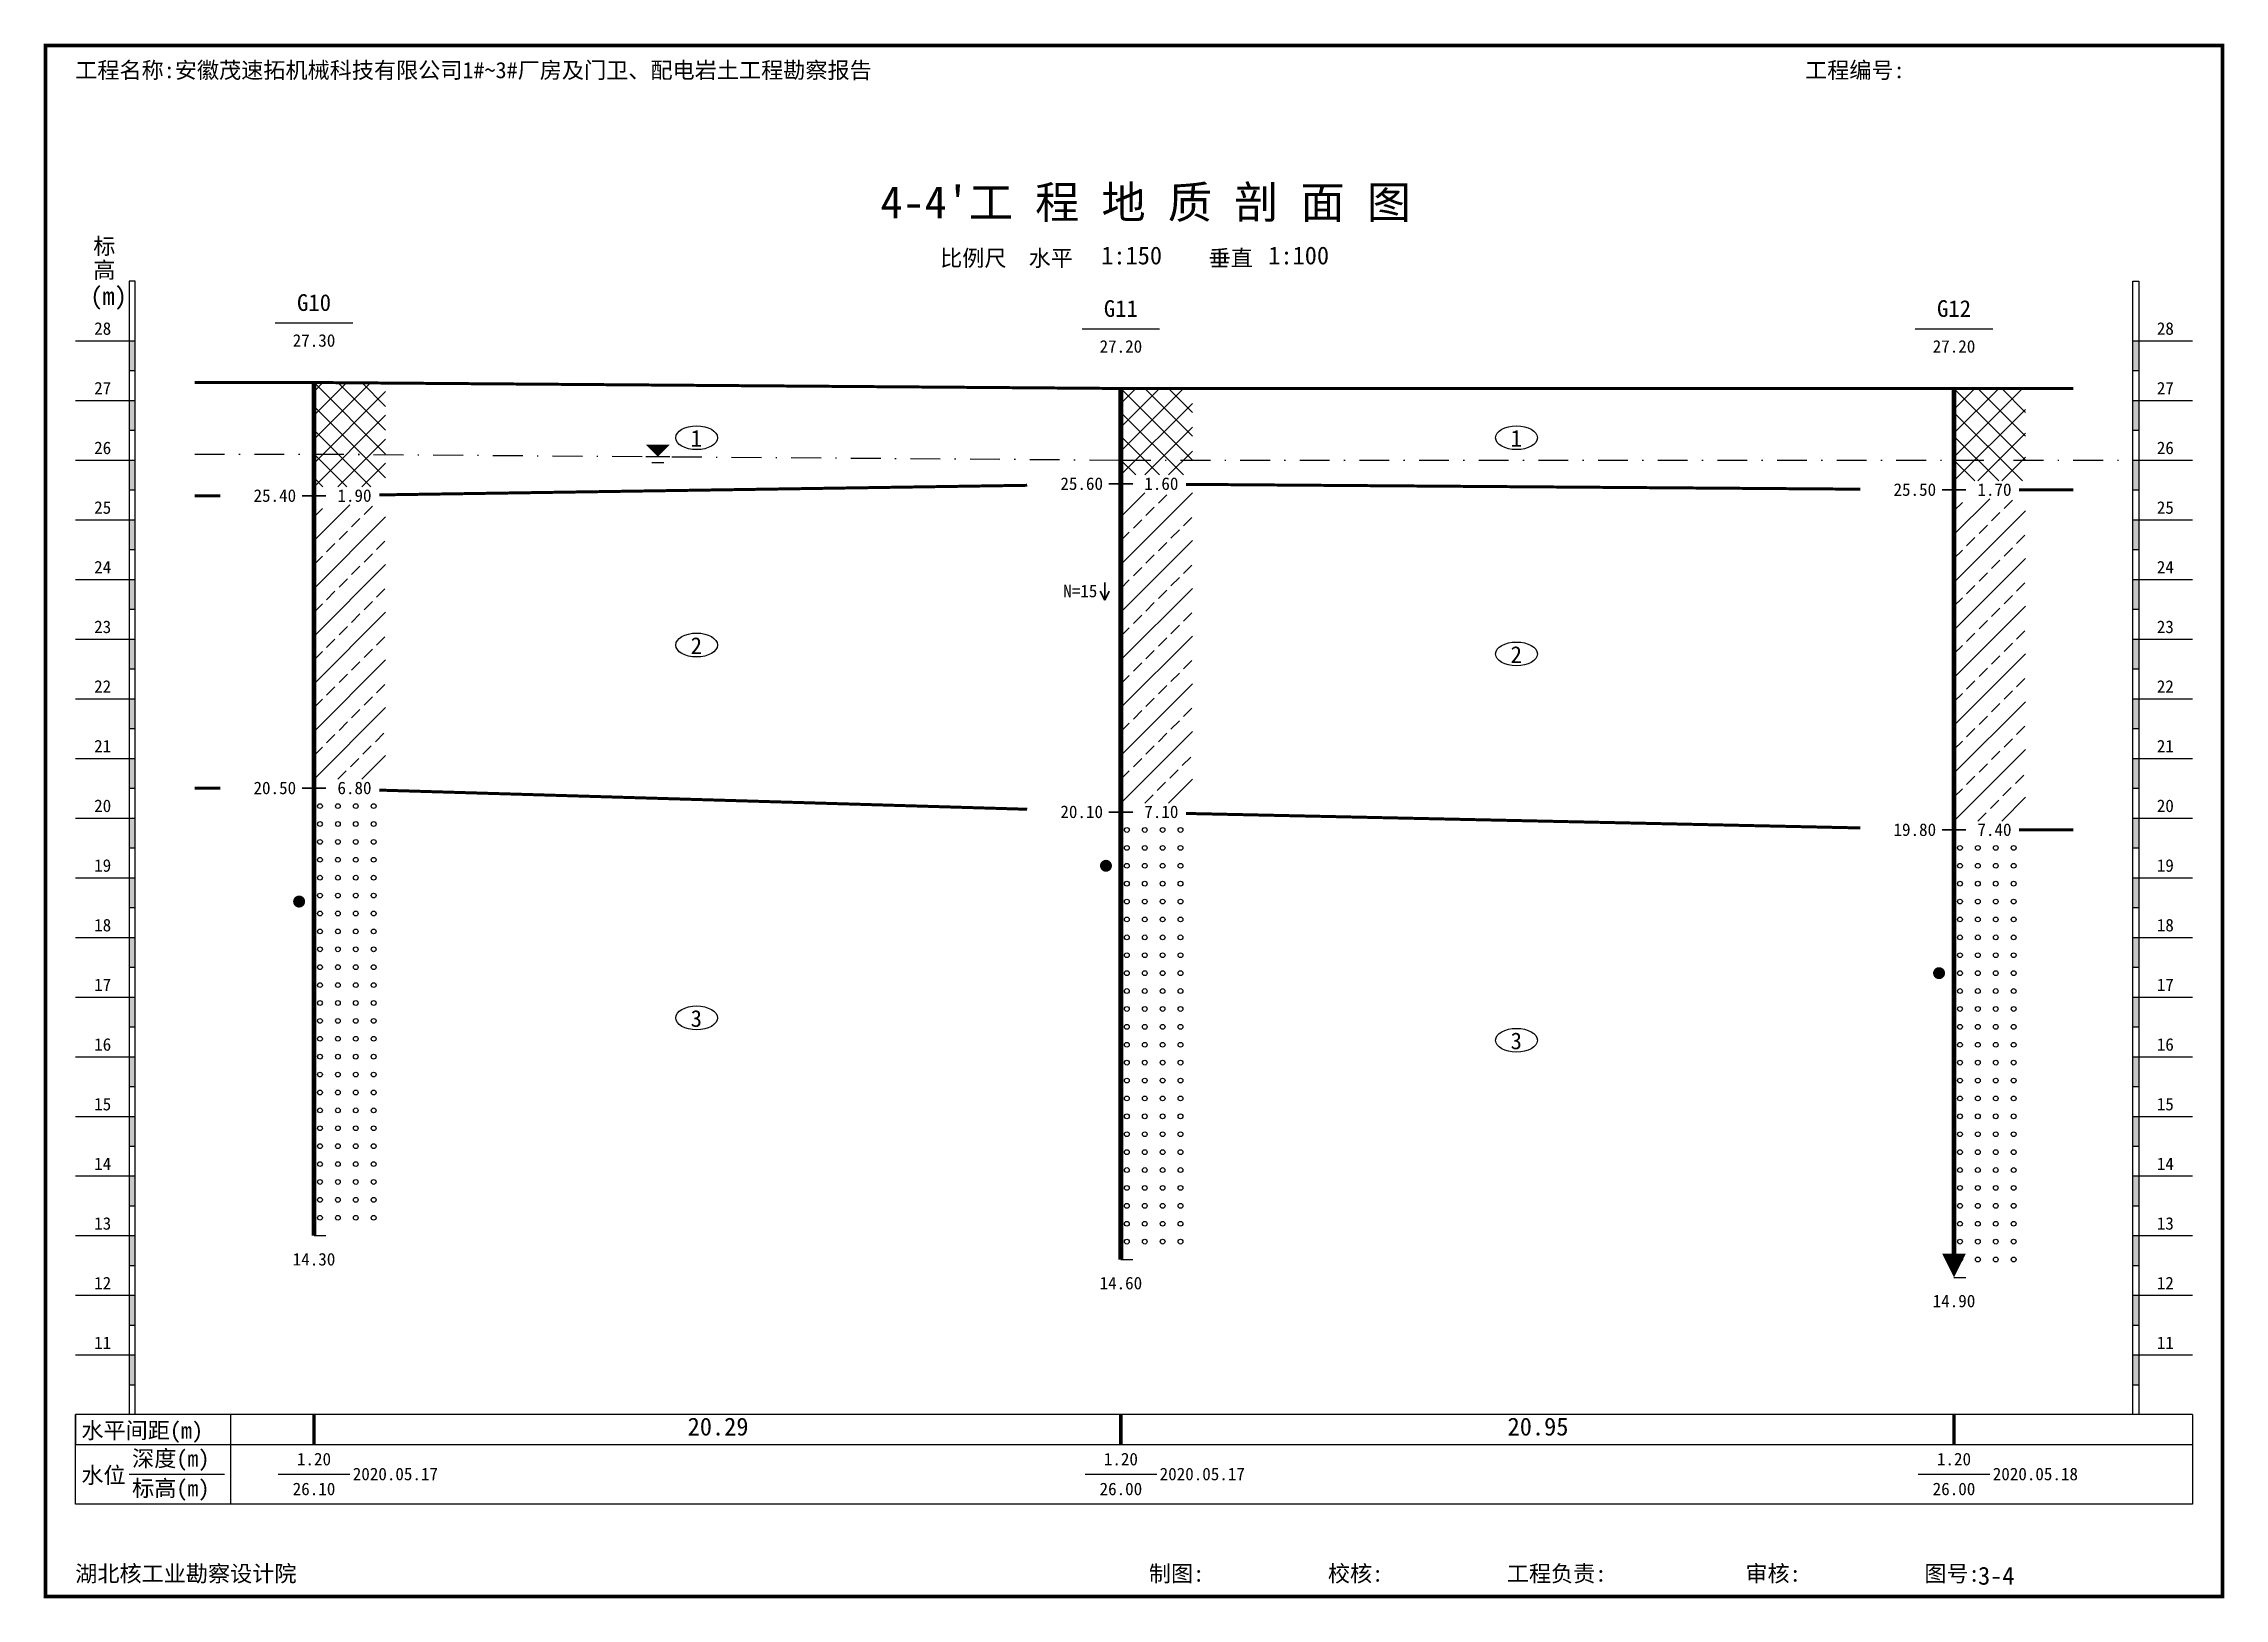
# Model space of a CAD drawing. Extents: x 2025205 to 2402328, y -557483 to 329036.
# Drawn here: x 2342283 to 2345939, y 274556 to 277162 of the extents above; entities that cross this region are included whole.
import ezdxf
from ezdxf.enums import TextEntityAlignment as Align

# ---------------------------------------------------------------- set-up
doc = ezdxf.new("R2010")
doc.units = 0
doc.header["$LTSCALE"] = 1500
doc.header["$MEASUREMENT"] = 0
for name, color, linetype in [('1', 7, 'Continuous'), ('10', 7, 'Continuous'), ('3', 4, 'Continuous')]:
    doc.layers.add(name, color=color, linetype=linetype)
doc.layers.add('2', color=7, linetype='Continuous', lineweight=35, true_color=0x555555)
doc.styles.add('黑体', font='simhei.ttf', dxfattribs={"width": 0.6})

msp = doc.modelspace()

# ---------------------------------------------------------------- texts
at = {"layer": '1', "style": '黑体'}
for s, height, p in [('工程名称:安徽茂速拓机械科技有限公司1#~3#厂房及门卫、配电岩土工程勘察报告', 27.2, (2342336.1, 277104.1)), ('工程编号:', 27.2, (2345236.1, 277104.1)), ("4-4'工 程 地 质 剖 面 图", 54.4, (2343686.1, 276869.1)), ('标', 27.2, (2342366.4, 276809.1)), ('高', 27.2, (2342366.4, 276769.1)), ('比例尺  水平', 27.2, (2343786.1, 276789.1)), ('1:150', 30, (2344056.1, 276792.1)), ('垂直', 27.2, (2344236.1, 276789.1)), ('1:100', 30, (2344336.1, 276792.1)), ('(m)', 30, (2342361.4, 276724.1)), ('28', 21, (2345825.8, 276674.1)), ('27', 21, (2345825.8, 276574.1)), ('26', 21, (2345825.8, 276474.1)), ('25', 21, (2345825.8, 276374.1)), ('24', 21, (2345825.8, 276274.1)), ('23', 21, (2345825.8, 276174.1)), ('22', 21, (2345825.8, 276074.1)), ('21', 21, (2345825.8, 275974.1)), ('20', 21, (2345825.8, 275874.1)), ('19', 21, (2345825.8, 275774.1)), ('18', 21, (2345825.8, 275674.1)), ('17', 21, (2345825.8, 275574.1)), ('16', 21, (2345825.8, 275474.1)), ('15', 21, (2345825.8, 275374.1)), ('14', 21, (2345825.8, 275274.1)), ('13', 21, (2345825.8, 275174.1)), ('12', 21, (2345825.8, 275074.1)), ('11', 21, (2345825.8, 274974.1)), ('20.29', 30, (2343362.8, 274829.1)), ('20.95', 30, (2344737.4, 274829.1)), ('水平间距(m)', 27.2, (2342346.4, 274824.1)), ('深度(m)', 27.2, (2342431.4, 274777.1)), ('水位', 27.2, (2342346.4, 274749.1)), ('标高(m)', 27.2, (2342431.4, 274727.1)), ('2020.05.17', 21, (2342801.4, 274754.1)), ('2020.05.17', 21, (2344154.1, 274754.1)), ('2020.05.18', 21, (2345550.8, 274754.1)), ('湖北核工业勘察设计院', 27.2, (2342336.1, 274584.1)), ('制图:', 27.2, (2344136.1, 274584.1)), ('校核:', 27.2, (2344436.1, 274584.1)), ('工程负责:', 27.2, (2344736.1, 274584.1)), ('审核:', 27.2, (2345136.1, 274584.1)), ('图号:', 27.2, (2345436.1, 274584.1)), ('3-4', 30, (2345526.1, 274579.1))]:
    msp.add_text(s, height=height, dxfattribs=at).set_placement(p)
for s, height, p in [('G10', 28, (2342736.4, 276714.1)), ('G11', 28, (2344089.1, 276704.1)), ('G12', 28, (2345485.8, 276704.1)), ('27.30', 21, (2342736.4, 276654.1)), ('27.20', 21, (2344089.1, 276644.1)), ('27.20', 21, (2345485.8, 276644.1)), ('14.30', 21, (2342736.4, 275114.1)), ('14.60', 21, (2344089.1, 275074.1)), ('14.90', 21, (2345485.8, 275044.1)), ('1.20', 21, (2342736.4, 274779.1)), ('1.20', 21, (2344089.1, 274779.1)), ('1.20', 21, (2345485.8, 274779.1)), ('26.10', 21, (2342736.4, 274729.1)), ('26.00', 21, (2344089.1, 274729.1)), ('26.00', 21, (2345485.8, 274729.1))]:
    msp.add_text(s, height=height, dxfattribs=at).set_placement(p, align=Align.CENTER)
for s, p in [('28', (2342396.4, 276674.1)), ('27', (2342396.4, 276574.1)), ('26', (2342396.4, 276474.1)), ('25', (2342396.4, 276374.1)), ('24', (2342396.4, 276274.1)), ('23', (2342396.4, 276174.1)), ('22', (2342396.4, 276074.1)), ('21', (2342396.4, 275974.1)), ('20', (2342396.4, 275874.1)), ('19', (2342396.4, 275774.1)), ('18', (2342396.4, 275674.1)), ('17', (2342396.4, 275574.1)), ('16', (2342396.4, 275474.1)), ('15', (2342396.4, 275374.1)), ('14', (2342396.4, 275274.1)), ('13', (2342396.4, 275174.1)), ('12', (2342396.4, 275074.1)), ('11', (2342396.4, 274974.1))]:
    msp.add_text(s, height=21, dxfattribs=at).set_placement(p, align=Align.RIGHT)
at = {"layer": '2', "style": '黑体'}
for s, p in [('25.60', (2344059.1, 276414.1)), ('25.40', (2342706.4, 276394.1)), ('25.50', (2345455.8, 276404.1)), ('N=15', (2344049.6, 276234.1)), ('20.50', (2342706.4, 275904.1)), ('20.10', (2344059.1, 275864.1)), ('19.80', (2345455.8, 275834.1))]:
    msp.add_text(s, height=21, dxfattribs=at).set_placement(p, align=Align.RIGHT)
for s, p in [(' 1.60', (2344114.1, 276414.1)), (' 1.90', (2342761.4, 276394.1)), (' 1.70', (2345510.8, 276404.1)), (' 6.80', (2342761.4, 275904.1)), (' 7.10', (2344114.1, 275864.1)), (' 7.40', (2345510.8, 275834.1))]:
    msp.add_text(s, height=21, dxfattribs=at).set_placement(p)
at = {"layer": '3', "style": '黑体'}
for s, p in [('1', (2343367.8, 276486.6)), ('1', (2344742.4, 276486.6)), ('2', (2343367.8, 276139.1)), ('2', (2344742.4, 276124.1)), ('3', (2343367.8, 275514.1)), ('3', (2344742.4, 275476.6))]:
    msp.add_text(s, height=28, dxfattribs=at).set_placement(p)

# ---------------------------------------------------------------- linework, layer by layer
for p, q in [((2342736.4, 276499.1), (2342831.4, 276594.1)), ((2342736.4, 276539.1), (2342791.4, 276594.1)), ((2342736.4, 276579.1), (2342751.4, 276594.1)), ((2342736.4, 276594.1), (2342856.4, 276474.1)), ((2342736.4, 276459.1), (2342856.4, 276579.1)), ((2342776.4, 276594.1), (2342856.4, 276514.1)), ((2342816.4, 276594.1), (2342856.4, 276554.1)), ((2344089.1, 276479.1), (2344194.1, 276584.1)), ((2344089.1, 276519.1), (2344154.1, 276584.1)), ((2344089.1, 276559.1), (2344114.1, 276584.1)), ((2344089.1, 276584.1), (2344209.1, 276464.1)), ((2344129.1, 276584.1), (2344209.1, 276504.1)), ((2344169.1, 276584.1), (2344209.1, 276544.1)), ((2345485.8, 276469.1), (2345600.8, 276584.1)), ((2345485.8, 276509.1), (2345560.8, 276584.1)), ((2345485.8, 276549.1), (2345520.8, 276584.1)), ((2345485.8, 276584.1), (2345605.8, 276464.1)), ((2345525.8, 276584.1), (2345605.8, 276504.1)), ((2345565.8, 276584.1), (2345605.8, 276544.1)), ((2342736.4, 276554.1), (2342856.4, 276434.1)), ((2344089.1, 276439.1), (2344209.1, 276559.1)), ((2344089.1, 276544.1), (2344194.1, 276439.1)), ((2345485.8, 276429.1), (2345605.8, 276549.1)), ((2345485.8, 276544.1), (2345600.8, 276429.1)), ((2342736.4, 276419.1), (2342856.4, 276539.1)), ((2342736.4, 276514.1), (2342831.4, 276419.1)), ((2344089.1, 276504.1), (2344154.1, 276439.1)), ((2344129.1, 276439.1), (2344209.1, 276519.1)), ((2345485.8, 276504.1), (2345560.8, 276429.1)), ((2345525.8, 276429.1), (2345605.8, 276509.1)), ((2342736.4, 276474.1), (2342791.4, 276419.1)), ((2342776.4, 276419.1), (2342856.4, 276499.1)), ((2344169.1, 276439.1), (2344209.1, 276479.1)), ((2345565.8, 276429.1), (2345605.8, 276469.1)), ((2342736.4, 276434.1), (2342751.4, 276419.1)), ((2342816.4, 276419.1), (2342856.4, 276459.1)), ((2344089.1, 276464.1), (2344114.1, 276439.1)), ((2345485.8, 276464.1), (2345520.8, 276429.1)), ((2344089.1, 276289.1), (2344209.1, 276409.1)), ((2344089.1, 276369.1), (2344129.1, 276409.1)), ((2344152.1, 276392.1), (2344166.1, 276406.1)), ((2345485.8, 276339.1), (2345545.8, 276399.1)), ((2345569.8, 276383.1), (2345583.8, 276397.1)), ((2342736.4, 276329.1), (2342796.4, 276389.1)), ((2342736.4, 276369.1), (2342750.4, 276383.1)), ((2342736.4, 276249.1), (2342856.4, 276369.1)), ((2342799.4, 276352.1), (2342813.4, 276366.1)), ((2342820.4, 276373.1), (2342834.4, 276387.1)), ((2344110.1, 276350.1), (2344124.1, 276364.1)), ((2344131.1, 276371.1), (2344145.1, 276385.1)), ((2344194.1, 276354.1), (2344208.1, 276368.1)), ((2345485.8, 276379.1), (2345499.8, 276393.1)), ((2345485.8, 276259.1), (2345605.8, 276379.1)), ((2345548.8, 276362.1), (2345562.8, 276376.1)), ((2342757.4, 276310.1), (2342771.4, 276324.1)), ((2342778.4, 276331.1), (2342792.4, 276345.1)), ((2342841.4, 276314.1), (2342855.4, 276328.1)), ((2344089.1, 276329.1), (2344103.1, 276343.1)), ((2344089.1, 276209.1), (2344209.1, 276329.1)), ((2344152.1, 276312.1), (2344166.1, 276326.1)), ((2344173.1, 276333.1), (2344187.1, 276347.1)), ((2345506.8, 276320.1), (2345520.8, 276334.1)), ((2345527.8, 276341.1), (2345541.8, 276355.1)), ((2345590.8, 276324.1), (2345604.8, 276338.1)), ((2342736.4, 276289.1), (2342750.4, 276303.1)), ((2342736.4, 276169.1), (2342856.4, 276289.1)), ((2342799.4, 276272.1), (2342813.4, 276286.1)), ((2342820.4, 276293.1), (2342834.4, 276307.1)), ((2344110.1, 276270.1), (2344124.1, 276284.1)), ((2344131.1, 276291.1), (2344145.1, 276305.1)), ((2344194.1, 276274.1), (2344208.1, 276288.1)), ((2345485.8, 276299.1), (2345499.8, 276313.1)), ((2345485.8, 276179.1), (2345605.8, 276299.1)), ((2345548.8, 276282.1), (2345562.8, 276296.1)), ((2345569.8, 276303.1), (2345583.8, 276317.1)), ((2342778.4, 276251.1), (2342792.4, 276265.1)), ((2342841.4, 276234.1), (2342855.4, 276248.1)), ((2344089.1, 276249.1), (2344103.1, 276263.1)), ((2344089.1, 276129.1), (2344209.1, 276249.1)), ((2344173.1, 276253.1), (2344187.1, 276267.1)), ((2345506.8, 276240.1), (2345520.8, 276254.1)), ((2345527.8, 276261.1), (2345541.8, 276275.1)), ((2345590.8, 276244.1), (2345604.8, 276258.1)), ((2342736.4, 276209.1), (2342750.4, 276223.1)), ((2342757.4, 276230.1), (2342771.4, 276244.1)), ((2342820.4, 276213.1), (2342834.4, 276227.1)), ((2344131.1, 276211.1), (2344145.1, 276225.1)), ((2344152.1, 276232.1), (2344166.1, 276246.1)), ((2345485.8, 276219.1), (2345499.8, 276233.1)), ((2345485.8, 276099.1), (2345605.8, 276219.1)), ((2345548.8, 276202.1), (2345562.8, 276216.1)), ((2345569.8, 276223.1), (2345583.8, 276237.1)), ((2342736.4, 276089.1), (2342856.4, 276209.1)), ((2342778.4, 276171.1), (2342792.4, 276185.1)), ((2342799.4, 276192.1), (2342813.4, 276206.1)), ((2344089.1, 276169.1), (2344103.1, 276183.1)), ((2344110.1, 276190.1), (2344124.1, 276204.1)), ((2344173.1, 276173.1), (2344187.1, 276187.1)), ((2344194.1, 276194.1), (2344208.1, 276208.1)), ((2345527.8, 276181.1), (2345541.8, 276195.1)), ((2345590.8, 276164.1), (2345604.8, 276178.1)), ((2342736.4, 276129.1), (2342750.4, 276143.1)), ((2342757.4, 276150.1), (2342771.4, 276164.1)), ((2342820.4, 276133.1), (2342834.4, 276147.1)), ((2342841.4, 276154.1), (2342855.4, 276168.1)), ((2344089.1, 276049.1), (2344209.1, 276169.1)), ((2344131.1, 276131.1), (2344145.1, 276145.1)), ((2344152.1, 276152.1), (2344166.1, 276166.1)), ((2345485.8, 276139.1), (2345499.8, 276153.1)), ((2345485.8, 276019.1), (2345605.8, 276139.1)), ((2345506.8, 276160.1), (2345520.8, 276174.1)), ((2345569.8, 276143.1), (2345583.8, 276157.1)), ((2342736.4, 276009.1), (2342856.4, 276129.1)), ((2342778.4, 276091.1), (2342792.4, 276105.1)), ((2342799.4, 276112.1), (2342813.4, 276126.1)), ((2344089.1, 276089.1), (2344103.1, 276103.1)), ((2344110.1, 276110.1), (2344124.1, 276124.1)), ((2344173.1, 276093.1), (2344187.1, 276107.1)), ((2344194.1, 276114.1), (2344208.1, 276128.1)), ((2345527.8, 276101.1), (2345541.8, 276115.1)), ((2345548.8, 276122.1), (2345562.8, 276136.1)), ((2342757.4, 276070.1), (2342771.4, 276084.1)), ((2342820.4, 276053.1), (2342834.4, 276067.1)), ((2342841.4, 276074.1), (2342855.4, 276088.1)), ((2344089.1, 275969.1), (2344209.1, 276089.1)), ((2344131.1, 276051.1), (2344145.1, 276065.1)), ((2344152.1, 276072.1), (2344166.1, 276086.1)), ((2345485.8, 276059.1), (2345499.8, 276073.1)), ((2345506.8, 276080.1), (2345520.8, 276094.1)), ((2345569.8, 276063.1), (2345583.8, 276077.1)), ((2345590.8, 276084.1), (2345604.8, 276098.1)), ((2342736.4, 276049.1), (2342750.4, 276063.1)), ((2342736.4, 275929.1), (2342856.4, 276049.1)), ((2342799.4, 276032.1), (2342813.4, 276046.1)), ((2344110.1, 276030.1), (2344124.1, 276044.1)), ((2344194.1, 276034.1), (2344208.1, 276048.1)), ((2345485.8, 275939.1), (2345605.8, 276059.1)), ((2345527.8, 276021.1), (2345541.8, 276035.1)), ((2345548.8, 276042.1), (2345562.8, 276056.1)), ((2342757.4, 275990.1), (2342771.4, 276004.1)), ((2342778.4, 276011.1), (2342792.4, 276025.1)), ((2342839.4, 275992.1), (2342853.4, 276006.1)), ((2344089.1, 276009.1), (2344103.1, 276023.1)), ((2344089.1, 275889.1), (2344209.1, 276009.1)), ((2344152.1, 275992.1), (2344166.1, 276006.1)), ((2344173.1, 276013.1), (2344187.1, 276027.1)), ((2345485.8, 275979.1), (2345499.8, 275993.1)), ((2345506.8, 276000.1), (2345520.8, 276014.1)), ((2345569.8, 275983.1), (2345583.8, 275997.1)), ((2345590.8, 276004.1), (2345604.8, 276018.1)), ((2342736.4, 275969.1), (2342750.4, 275983.1)), ((2342797.4, 275950.1), (2342811.4, 275964.1)), ((2342816.4, 275929.1), (2342856.4, 275969.1)), ((2342818.4, 275971.1), (2342832.4, 275985.1)), ((2344110.1, 275950.1), (2344124.1, 275964.1)), ((2344131.1, 275971.1), (2344145.1, 275985.1)), ((2344192.1, 275952.1), (2344206.1, 275966.1)), ((2345485.8, 275859.1), (2345605.8, 275979.1)), ((2345527.8, 275941.1), (2345541.8, 275955.1)), ((2345548.8, 275962.1), (2345562.8, 275976.1)), ((2342776.4, 275929.1), (2342790.4, 275943.1)), ((2344089.1, 275929.1), (2344103.1, 275943.1)), ((2344150.1, 275910.1), (2344164.1, 275924.1)), ((2344169.1, 275889.1), (2344209.1, 275929.1)), ((2344171.1, 275931.1), (2344185.1, 275945.1)), ((2345506.8, 275920.1), (2345520.8, 275934.1)), ((2345588.8, 275922.1), (2345602.8, 275936.1)), ((2344129.1, 275889.1), (2344143.1, 275903.1)), ((2345485.8, 275899.1), (2345499.8, 275913.1)), ((2345546.8, 275880.1), (2345560.8, 275894.1)), ((2345565.8, 275859.1), (2345605.8, 275899.1)), ((2345567.8, 275901.1), (2345581.8, 275915.1)), ((2345525.8, 275859.1), (2345539.8, 275873.1))]:
    msp.add_line(p, q)
for centre in [(2342746.4, 275884.1), (2342776.4, 275884.1), (2342806.4, 275884.1), (2342836.4, 275884.1), (2342746.4, 275854.1), (2342776.4, 275854.1), (2342806.4, 275854.1), (2342836.4, 275854.1), (2344099.1, 275844.1), (2344129.1, 275844.1), (2344159.1, 275844.1), (2344189.1, 275844.1), (2342746.4, 275824.1), (2342776.4, 275824.1), (2342806.4, 275824.1), (2342836.4, 275824.1), (2344099.1, 275814.1), (2344129.1, 275814.1), (2344159.1, 275814.1), (2344189.1, 275814.1), (2345495.8, 275814.1), (2345525.8, 275814.1), (2345555.8, 275814.1), (2345585.8, 275814.1), (2342746.4, 275794.1), (2342776.4, 275794.1), (2342806.4, 275794.1), (2342836.4, 275794.1), (2344099.1, 275784.1), (2344129.1, 275784.1), (2344159.1, 275784.1), (2344189.1, 275784.1), (2345495.8, 275784.1), (2345525.8, 275784.1), (2345555.8, 275784.1), (2345585.8, 275784.1), (2342746.4, 275764.1), (2342746.4, 275734.1), (2342776.4, 275764.1), (2342776.4, 275734.1), (2342806.4, 275764.1), (2342806.4, 275734.1), (2342836.4, 275764.1), (2342836.4, 275734.1), (2344099.1, 275754.1), (2344129.1, 275754.1), (2344159.1, 275754.1), (2344189.1, 275754.1), (2345495.8, 275754.1), (2345525.8, 275754.1), (2345555.8, 275754.1), (2345585.8, 275754.1), (2342746.4, 275704.1), (2342776.4, 275704.1), (2342806.4, 275704.1), (2342836.4, 275704.1), (2344099.1, 275724.1), (2344129.1, 275724.1), (2344159.1, 275724.1), (2344189.1, 275724.1), (2345495.8, 275724.1), (2345525.8, 275724.1), (2345555.8, 275724.1), (2345585.8, 275724.1), (2342746.4, 275674.1), (2342776.4, 275674.1), (2342806.4, 275674.1), (2342836.4, 275674.1), (2344099.1, 275694.1), (2344099.1, 275664.1), (2344129.1, 275694.1), (2344129.1, 275664.1), (2344159.1, 275694.1), (2344159.1, 275664.1), (2344189.1, 275694.1), (2344189.1, 275664.1), (2345495.8, 275694.1), (2345495.8, 275664.1), (2345525.8, 275694.1), (2345525.8, 275664.1), (2345555.8, 275694.1), (2345555.8, 275664.1), (2345585.8, 275694.1), (2345585.8, 275664.1), (2342746.4, 275644.1), (2342776.4, 275644.1), (2342806.4, 275644.1), (2342836.4, 275644.1), (2344099.1, 275634.1), (2344129.1, 275634.1), (2344159.1, 275634.1), (2344189.1, 275634.1), (2345495.8, 275634.1), (2345525.8, 275634.1), (2345555.8, 275634.1), (2345585.8, 275634.1), (2342746.4, 275614.1), (2342776.4, 275614.1), (2342806.4, 275614.1), (2342836.4, 275614.1), (2344099.1, 275604.1), (2344129.1, 275604.1), (2344159.1, 275604.1), (2344189.1, 275604.1), (2345495.8, 275604.1), (2345525.8, 275604.1), (2345555.8, 275604.1), (2345585.8, 275604.1), (2342746.4, 275584.1), (2342746.4, 275554.1), (2342776.4, 275584.1), (2342776.4, 275554.1), (2342806.4, 275584.1), (2342806.4, 275554.1), (2342836.4, 275584.1), (2342836.4, 275554.1), (2344099.1, 275574.1), (2344129.1, 275574.1), (2344159.1, 275574.1), (2344189.1, 275574.1), (2345495.8, 275574.1), (2345525.8, 275574.1), (2345555.8, 275574.1), (2345585.8, 275574.1), (2342746.4, 275524.1), (2342776.4, 275524.1), (2342806.4, 275524.1), (2342836.4, 275524.1), (2344099.1, 275544.1), (2344099.1, 275514.1), (2344129.1, 275544.1), (2344129.1, 275514.1), (2344159.1, 275544.1), (2344159.1, 275514.1), (2344189.1, 275544.1), (2344189.1, 275514.1), (2345495.8, 275544.1), (2345495.8, 275514.1), (2345525.8, 275544.1), (2345525.8, 275514.1), (2345555.8, 275544.1), (2345555.8, 275514.1), (2345585.8, 275544.1), (2345585.8, 275514.1), (2342746.4, 275494.1), (2342776.4, 275494.1), (2342806.4, 275494.1), (2342836.4, 275494.1), (2344099.1, 275484.1), (2344129.1, 275484.1), (2344159.1, 275484.1), (2344189.1, 275484.1), (2345495.8, 275484.1), (2345525.8, 275484.1), (2345555.8, 275484.1), (2345585.8, 275484.1), (2342746.4, 275464.1), (2342776.4, 275464.1), (2342806.4, 275464.1), (2342836.4, 275464.1), (2344099.1, 275454.1), (2344129.1, 275454.1), (2344159.1, 275454.1), (2344189.1, 275454.1), (2345495.8, 275454.1), (2345525.8, 275454.1), (2345555.8, 275454.1), (2345585.8, 275454.1), (2342746.4, 275434.1), (2342746.4, 275404.1), (2342776.4, 275434.1), (2342776.4, 275404.1), (2342806.4, 275434.1), (2342806.4, 275404.1), (2342836.4, 275434.1), (2342836.4, 275404.1), (2344099.1, 275424.1), (2344129.1, 275424.1), (2344159.1, 275424.1), (2344189.1, 275424.1), (2345495.8, 275424.1), (2345525.8, 275424.1), (2345555.8, 275424.1), (2345585.8, 275424.1), (2342746.4, 275374.1), (2342776.4, 275374.1), (2342806.4, 275374.1), (2342836.4, 275374.1), (2344099.1, 275394.1), (2344129.1, 275394.1), (2344159.1, 275394.1), (2344189.1, 275394.1), (2345495.8, 275394.1), (2345525.8, 275394.1), (2345555.8, 275394.1), (2345585.8, 275394.1), (2342746.4, 275344.1), (2342776.4, 275344.1), (2342806.4, 275344.1), (2342836.4, 275344.1), (2344099.1, 275364.1), (2344099.1, 275334.1), (2344129.1, 275364.1), (2344129.1, 275334.1), (2344159.1, 275364.1), (2344159.1, 275334.1), (2344189.1, 275364.1), (2344189.1, 275334.1), (2345495.8, 275364.1), (2345495.8, 275334.1), (2345525.8, 275364.1), (2345525.8, 275334.1), (2345555.8, 275364.1), (2345555.8, 275334.1), (2345585.8, 275364.1), (2345585.8, 275334.1), (2342746.4, 275314.1), (2342776.4, 275314.1), (2342806.4, 275314.1), (2342836.4, 275314.1), (2344099.1, 275304.1), (2344129.1, 275304.1), (2344159.1, 275304.1), (2344189.1, 275304.1), (2345495.8, 275304.1), (2345525.8, 275304.1), (2345555.8, 275304.1), (2345585.8, 275304.1), (2342746.4, 275284.1), (2342776.4, 275284.1), (2342806.4, 275284.1), (2342836.4, 275284.1), (2344099.1, 275274.1), (2344129.1, 275274.1), (2344159.1, 275274.1), (2344189.1, 275274.1), (2345495.8, 275274.1), (2345525.8, 275274.1), (2345555.8, 275274.1), (2345585.8, 275274.1), (2342746.4, 275254.1), (2342746.4, 275224.1), (2342776.4, 275254.1), (2342776.4, 275224.1), (2342806.4, 275254.1), (2342806.4, 275224.1), (2342836.4, 275254.1), (2342836.4, 275224.1), (2344099.1, 275244.1), (2344129.1, 275244.1), (2344159.1, 275244.1), (2344189.1, 275244.1), (2345495.8, 275244.1), (2345525.8, 275244.1), (2345555.8, 275244.1), (2345585.8, 275244.1), (2342746.4, 275194.1), (2342776.4, 275194.1), (2342806.4, 275194.1), (2342836.4, 275194.1), (2344099.1, 275214.1), (2344099.1, 275184.1), (2344129.1, 275214.1), (2344129.1, 275184.1), (2344159.1, 275214.1), (2344159.1, 275184.1), (2344189.1, 275214.1), (2344189.1, 275184.1), (2345495.8, 275214.1), (2345495.8, 275184.1), (2345525.8, 275214.1), (2345525.8, 275184.1), (2345555.8, 275214.1), (2345555.8, 275184.1), (2345585.8, 275214.1), (2345585.8, 275184.1), (2344099.1, 275154.1), (2344129.1, 275154.1), (2344159.1, 275154.1), (2344189.1, 275154.1), (2345495.8, 275154.1), (2345525.8, 275154.1), (2345555.8, 275154.1), (2345585.8, 275154.1), (2345495.8, 275124.1), (2345525.8, 275124.1), (2345555.8, 275124.1), (2345585.8, 275124.1)]:
    msp.add_circle(centre, 4)
at = {"layer": '1'}
for p, q in [((2342436.4, 276764.1), (2342426.4, 276764.1)), ((2342426.4, 276764.1), (2342426.4, 274864.1)), ((2342436.4, 274864.1), (2342436.4, 276764.1)), ((2345785.8, 274864.1), (2345785.8, 276764.1)), ((2345785.8, 276764.1), (2345795.8, 276764.1)), ((2345795.8, 276764.1), (2345795.8, 274864.1)), ((2342671.4, 276694.1), (2342801.4, 276694.1)), ((2342336.4, 276664.1), (2342436.4, 276664.1)), ((2344024.1, 276684.1), (2344154.1, 276684.1)), ((2345420.8, 276684.1), (2345550.8, 276684.1)), ((2345785.8, 276664.1), (2345885.8, 276664.1)), ((2342426.4, 276614.1), (2342436.4, 276614.1)), ((2345785.8, 276614.1), (2345795.8, 276614.1)), ((2342336.4, 276564.1), (2342436.4, 276564.1)), ((2345785.8, 276564.1), (2345885.8, 276564.1)), ((2342426.4, 276514.1), (2342436.4, 276514.1)), ((2345785.8, 276514.1), (2345795.8, 276514.1)), ((2342336.4, 276464.1), (2342436.4, 276464.1)), ((2345785.8, 276464.1), (2345885.8, 276464.1)), ((2342426.4, 276414.1), (2342436.4, 276414.1)), ((2345785.8, 276414.1), (2345795.8, 276414.1)), ((2342336.4, 276364.1), (2342436.4, 276364.1)), ((2345785.8, 276364.1), (2345885.8, 276364.1)), ((2342426.4, 276314.1), (2342436.4, 276314.1)), ((2345785.8, 276314.1), (2345795.8, 276314.1)), ((2342336.4, 276264.1), (2342436.4, 276264.1)), ((2345785.8, 276264.1), (2345885.8, 276264.1)), ((2342426.4, 276214.1), (2342436.4, 276214.1)), ((2345785.8, 276214.1), (2345795.8, 276214.1)), ((2342336.4, 276164.1), (2342436.4, 276164.1)), ((2345785.8, 276164.1), (2345885.8, 276164.1)), ((2342426.4, 276114.1), (2342436.4, 276114.1)), ((2345785.8, 276114.1), (2345795.8, 276114.1)), ((2342336.4, 276064.1), (2342436.4, 276064.1)), ((2345785.8, 276064.1), (2345885.8, 276064.1)), ((2342426.4, 276014.1), (2342436.4, 276014.1)), ((2345785.8, 276014.1), (2345795.8, 276014.1)), ((2342336.4, 275964.1), (2342436.4, 275964.1)), ((2345785.8, 275964.1), (2345885.8, 275964.1)), ((2342426.4, 275914.1), (2342436.4, 275914.1)), ((2345785.8, 275914.1), (2345795.8, 275914.1)), ((2342336.4, 275864.1), (2342436.4, 275864.1)), ((2345785.8, 275864.1), (2345885.8, 275864.1)), ((2342426.4, 275814.1), (2342436.4, 275814.1)), ((2345785.8, 275814.1), (2345795.8, 275814.1)), ((2342336.4, 275764.1), (2342436.4, 275764.1)), ((2345785.8, 275764.1), (2345885.8, 275764.1)), ((2342426.4, 275714.1), (2342436.4, 275714.1)), ((2345785.8, 275714.1), (2345795.8, 275714.1)), ((2342336.4, 275664.1), (2342436.4, 275664.1)), ((2345785.8, 275664.1), (2345885.8, 275664.1)), ((2342426.4, 275614.1), (2342436.4, 275614.1)), ((2345785.8, 275614.1), (2345795.8, 275614.1)), ((2342336.4, 275564.1), (2342436.4, 275564.1)), ((2345785.8, 275564.1), (2345885.8, 275564.1)), ((2342426.4, 275514.1), (2342436.4, 275514.1)), ((2345785.8, 275514.1), (2345795.8, 275514.1)), ((2342336.4, 275464.1), (2342436.4, 275464.1)), ((2345785.8, 275464.1), (2345885.8, 275464.1)), ((2342426.4, 275414.1), (2342436.4, 275414.1)), ((2345785.8, 275414.1), (2345795.8, 275414.1)), ((2342336.4, 275364.1), (2342436.4, 275364.1)), ((2345785.8, 275364.1), (2345885.8, 275364.1)), ((2342426.4, 275314.1), (2342436.4, 275314.1)), ((2345785.8, 275314.1), (2345795.8, 275314.1)), ((2342336.4, 275264.1), (2342436.4, 275264.1)), ((2345785.8, 275264.1), (2345885.8, 275264.1)), ((2342426.4, 275214.1), (2342436.4, 275214.1)), ((2345785.8, 275214.1), (2345795.8, 275214.1)), ((2342336.4, 275164.1), (2342436.4, 275164.1)), ((2342736.4, 275164.1), (2342756.4, 275164.1)), ((2345785.8, 275164.1), (2345885.8, 275164.1)), ((2342426.4, 275114.1), (2342436.4, 275114.1)), ((2344089.1, 275124.1), (2344109.1, 275124.1)), ((2345785.8, 275114.1), (2345795.8, 275114.1)), ((2345485.8, 275094.1), (2345505.8, 275094.1)), ((2342336.4, 275064.1), (2342436.4, 275064.1)), ((2345785.8, 275064.1), (2345885.8, 275064.1)), ((2342426.4, 275014.1), (2342436.4, 275014.1)), ((2345785.8, 275014.1), (2345795.8, 275014.1)), ((2342336.4, 274964.1), (2342436.4, 274964.1)), ((2345785.8, 274964.1), (2345885.8, 274964.1)), ((2342426.4, 274914.1), (2342436.4, 274914.1)), ((2345785.8, 274914.1), (2345795.8, 274914.1)), ((2345885.8, 274864.1), (2342336.4, 274864.1)), ((2342336.4, 274864.1), (2342336.4, 274814.1)), ((2342336.4, 274714.1), (2342336.4, 274864.1)), ((2342596.4, 274864.1), (2342596.4, 274714.1)), ((2345885.8, 274864.1), (2345885.8, 274714.1)), ((2342336.4, 274814.1), (2345885.8, 274814.1)), ((2345885.8, 274814.1), (2345885.8, 274714.1)), ((2342426.4, 274764.1), (2342586.4, 274764.1)), ((2342676.4, 274764.1), (2342796.4, 274764.1)), ((2344029.1, 274764.1), (2344149.1, 274764.1)), ((2345425.8, 274764.1), (2345545.8, 274764.1)), ((2345885.8, 274714.1), (2342336.4, 274714.1))]:
    msp.add_line(p, q, dxfattribs=at)
for points, const_width in [([(2342286.1, 274559.1), (2345936.1, 274559.1), (2345936.1, 277159.1), (2342286.1, 277159.1), (2342286.1, 274559.1)], 6), ([(2342736.4, 276594.1), (2342736.4, 275164.1)], 8), ([(2344089.1, 276584.1), (2344089.1, 275124.1)], 8), ([(2345485.8, 276584.1), (2345485.8, 275134.1)], 8), ([(2342736.4, 274864.1), (2342736.4, 274814.1)], 6), ([(2344089.1, 274864.1), (2344089.1, 274814.1)], 6), ([(2345485.8, 274864.1), (2345485.8, 274814.1)], 6)]:
    msp.add_lwpolyline(points, dxfattribs=dict(at, const_width=const_width))
for points in [[(2342426.4, 276664.1), (2342436.4, 276664.1), (2342426.4, 276614.1), (2342436.4, 276614.1)], [(2345785.8, 276664.1), (2345795.8, 276664.1), (2345785.8, 276614.1), (2345795.8, 276614.1)], [(2342426.4, 276564.1), (2342436.4, 276564.1), (2342426.4, 276514.1), (2342436.4, 276514.1)], [(2345785.8, 276564.1), (2345795.8, 276564.1), (2345785.8, 276514.1), (2345795.8, 276514.1)], [(2342426.4, 276464.1), (2342436.4, 276464.1), (2342426.4, 276414.1), (2342436.4, 276414.1)], [(2345785.8, 276464.1), (2345795.8, 276464.1), (2345785.8, 276414.1), (2345795.8, 276414.1)], [(2342426.4, 276364.1), (2342436.4, 276364.1), (2342426.4, 276314.1), (2342436.4, 276314.1)], [(2345785.8, 276364.1), (2345795.8, 276364.1), (2345785.8, 276314.1), (2345795.8, 276314.1)], [(2342426.4, 276264.1), (2342436.4, 276264.1), (2342426.4, 276214.1), (2342436.4, 276214.1)], [(2345785.8, 276264.1), (2345795.8, 276264.1), (2345785.8, 276214.1), (2345795.8, 276214.1)], [(2342426.4, 276164.1), (2342436.4, 276164.1), (2342426.4, 276114.1), (2342436.4, 276114.1)], [(2345785.8, 276164.1), (2345795.8, 276164.1), (2345785.8, 276114.1), (2345795.8, 276114.1)], [(2342426.4, 276064.1), (2342436.4, 276064.1), (2342426.4, 276014.1), (2342436.4, 276014.1)], [(2345785.8, 276064.1), (2345795.8, 276064.1), (2345785.8, 276014.1), (2345795.8, 276014.1)], [(2342426.4, 275964.1), (2342436.4, 275964.1), (2342426.4, 275914.1), (2342436.4, 275914.1)], [(2345785.8, 275964.1), (2345795.8, 275964.1), (2345785.8, 275914.1), (2345795.8, 275914.1)], [(2342426.4, 275864.1), (2342436.4, 275864.1), (2342426.4, 275814.1), (2342436.4, 275814.1)], [(2345785.8, 275864.1), (2345795.8, 275864.1), (2345785.8, 275814.1), (2345795.8, 275814.1)], [(2342426.4, 275764.1), (2342436.4, 275764.1), (2342426.4, 275714.1), (2342436.4, 275714.1)], [(2345785.8, 275764.1), (2345795.8, 275764.1), (2345785.8, 275714.1), (2345795.8, 275714.1)], [(2342426.4, 275664.1), (2342436.4, 275664.1), (2342426.4, 275614.1), (2342436.4, 275614.1)], [(2345785.8, 275664.1), (2345795.8, 275664.1), (2345785.8, 275614.1), (2345795.8, 275614.1)], [(2342426.4, 275564.1), (2342436.4, 275564.1), (2342426.4, 275514.1), (2342436.4, 275514.1)], [(2345785.8, 275564.1), (2345795.8, 275564.1), (2345785.8, 275514.1), (2345795.8, 275514.1)], [(2342426.4, 275464.1), (2342436.4, 275464.1), (2342426.4, 275414.1), (2342436.4, 275414.1)], [(2345785.8, 275464.1), (2345795.8, 275464.1), (2345785.8, 275414.1), (2345795.8, 275414.1)], [(2342426.4, 275364.1), (2342436.4, 275364.1), (2342426.4, 275314.1), (2342436.4, 275314.1)], [(2345785.8, 275364.1), (2345795.8, 275364.1), (2345785.8, 275314.1), (2345795.8, 275314.1)], [(2342426.4, 275264.1), (2342436.4, 275264.1), (2342426.4, 275214.1), (2342436.4, 275214.1)], [(2345785.8, 275264.1), (2345795.8, 275264.1), (2345785.8, 275214.1), (2345795.8, 275214.1)], [(2342426.4, 275164.1), (2342436.4, 275164.1), (2342426.4, 275114.1), (2342436.4, 275114.1)], [(2345785.8, 275164.1), (2345795.8, 275164.1), (2345785.8, 275114.1), (2345795.8, 275114.1)], [(2345465.8, 275134.1), (2345505.8, 275134.1), (2345485.8, 275094.1)], [(2342426.4, 275064.1), (2342436.4, 275064.1), (2342426.4, 275014.1), (2342436.4, 275014.1)], [(2345785.8, 275064.1), (2345795.8, 275064.1), (2345785.8, 275014.1), (2345795.8, 275014.1)], [(2342426.4, 274964.1), (2342436.4, 274964.1), (2342426.4, 274914.1), (2342436.4, 274914.1)], [(2345785.8, 274964.1), (2345795.8, 274964.1), (2345785.8, 274914.1), (2345795.8, 274914.1)]]:
    msp.add_solid(points, dxfattribs=at)
at = {"layer": '10'}
for p, q in [((2342536.4, 276474.1), (2342586.4, 276474.1)), ((2342610.4, 276474.1), (2342612.4, 276474.1)), ((2342636.4, 276474.1), (2342686.4, 276474.1)), ((2342710.4, 276474.1), (2342712.4, 276474.1)), ((2342736.4, 276474.1), (2342786.4, 276474.1)), ((2342736.4, 276474.1), (2342786.4, 276473.8)), ((2342810.4, 276474.1), (2342812.4, 276474.1)), ((2342810.4, 276473.6), (2342812.4, 276473.6)), ((2342836.4, 276473.4), (2342886.4, 276473)), ((2342910.4, 276472.8), (2342912.4, 276472.8)), ((2342936.4, 276472.7), (2342986.4, 276472.3)), ((2343010.4, 276472.1), (2343012.4, 276472.1)), ((2343036.4, 276471.9), (2343086.4, 276471.5)), ((2343110.4, 276471.4), (2343112.4, 276471.4)), ((2343136.4, 276471.2), (2343186.4, 276470.8)), ((2343210.4, 276470.6), (2343212.4, 276470.6)), ((2343236.4, 276470.4), (2343286.4, 276470.1)), ((2343292.8, 276469.9), (2343332.8, 276469.9)), ((2343310.4, 276469.9), (2343312.4, 276469.9)), ((2343336.4, 276469.7), (2343386.4, 276469.3)), ((2343410.4, 276469.2), (2343412.4, 276469.2)), ((2343436.4, 276469), (2343486.4, 276468.6)), ((2343510.4, 276468.4), (2343512.4, 276468.4)), ((2343536.4, 276468.2), (2343586.4, 276467.8)), ((2343610.4, 276467.7), (2343612.4, 276467.7)), ((2343636.4, 276467.5), (2343686.4, 276467.1)), ((2343710.4, 276466.9), (2343712.4, 276466.9)), ((2343736.4, 276466.7), (2343786.4, 276466.4)), ((2343302.8, 276459.9), (2343322.8, 276459.9)), ((2343810.4, 276466.2), (2343812.4, 276466.2)), ((2343836.4, 276466), (2343886.4, 276465.6)), ((2343910.4, 276465.5), (2343912.4, 276465.5)), ((2343936.4, 276465.3), (2343986.4, 276464.9)), ((2344010.4, 276464.7), (2344012.4, 276464.7)), ((2344036.4, 276464.5), (2344086.4, 276464.2)), ((2344089.1, 276464.1), (2344139.1, 276464.1)), ((2344110.4, 276464), (2344112.4, 276464)), ((2344163.1, 276464.1), (2344165.1, 276464.1)), ((2344189.1, 276464.1), (2344239.1, 276464.1)), ((2344263.1, 276464.1), (2344265.1, 276464.1)), ((2344289.1, 276464.1), (2344339.1, 276464.1)), ((2344363.1, 276464.1), (2344365.1, 276464.1)), ((2344389.1, 276464.1), (2344439.1, 276464.1)), ((2344463.1, 276464.1), (2344465.1, 276464.1)), ((2344489.1, 276464.1), (2344539.1, 276464.1)), ((2344563.1, 276464.1), (2344565.1, 276464.1)), ((2344589.1, 276464.1), (2344639.1, 276464.1)), ((2344663.1, 276464.1), (2344665.1, 276464.1)), ((2344689.1, 276464.1), (2344739.1, 276464.1)), ((2344763.1, 276464.1), (2344765.1, 276464.1)), ((2344789.1, 276464.1), (2344839.1, 276464.1)), ((2344863.1, 276464.1), (2344865.1, 276464.1)), ((2344889.1, 276464.1), (2344939.1, 276464.1)), ((2344963.1, 276464.1), (2344965.1, 276464.1)), ((2344989.1, 276464.1), (2345039.1, 276464.1)), ((2345063.1, 276464.1), (2345065.1, 276464.1)), ((2345089.1, 276464.1), (2345139.1, 276464.1)), ((2345163.1, 276464.1), (2345165.1, 276464.1)), ((2345189.1, 276464.1), (2345239.1, 276464.1)), ((2345263.1, 276464.1), (2345265.1, 276464.1)), ((2345289.1, 276464.1), (2345339.1, 276464.1)), ((2345363.1, 276464.1), (2345365.1, 276464.1)), ((2345389.1, 276464.1), (2345439.1, 276464.1)), ((2345463.1, 276464.1), (2345465.1, 276464.1)), ((2345485.8, 276464.1), (2345535.8, 276464.1)), ((2345559.8, 276464.1), (2345561.8, 276464.1)), ((2345585.8, 276464.1), (2345635.8, 276464.1)), ((2345659.8, 276464.1), (2345661.8, 276464.1)), ((2345685.8, 276464.1), (2345735.8, 276464.1)), ((2345759.8, 276464.1), (2345761.8, 276464.1))]:
    msp.add_line(p, q, dxfattribs=at)
msp.add_solid([(2343292.8, 276489.9), (2343332.8, 276489.9), (2343312.8, 276469.9)], dxfattribs=at)
at = {"layer": '2'}
for p, q in [((2342716.4, 276404.1), (2342756.4, 276404.1)), ((2344069.1, 276424.1), (2344109.1, 276424.1)), ((2345465.8, 276414.1), (2345505.8, 276414.1)), ((2344062.1, 276259.1), (2344062.1, 276229.1)), ((2344054.6, 276244.1), (2344062.1, 276229.1)), ((2344062.1, 276229.1), (2344069.6, 276244.1)), ((2342716.4, 275914.1), (2342756.4, 275914.1)), ((2344069.1, 275874.1), (2344109.1, 275874.1)), ((2345465.8, 275844.1), (2345505.8, 275844.1))]:
    msp.add_line(p, q, dxfattribs=at)
at = {"layer": '2', "const_width": 9.95}
for points in [[(2344059.1, 275784.1, 1), (2344069.1, 275784.1, 1)], [(2342706.4, 275724.1, 1), (2342716.5, 275724.1, 1)], [(2345455.7, 275604.1, 1), (2345465.8, 275604.1, 1)]]:
    msp.add_lwpolyline(points, format="xyb", close=True, dxfattribs=at)
at = {"layer": '3', "const_width": 5}
for points in [[(2342536.4, 276594.1), (2342736.4, 276594.1)], [(2342736.4, 276594.1), (2344089.1, 276584.1)], [(2344089.1, 276584.1), (2345485.8, 276584.1)], [(2345485.8, 276584.1), (2345685.8, 276584.1)], [(2342536.4, 276404.1), (2342579.3, 276404.1)], [(2342845.7, 276405.7), (2343932, 276421.8)], [(2344198.3, 276423.4), (2345328.7, 276415.3)], [(2345595, 276414.1), (2345685.8, 276414.1)], [(2342536.4, 275914.1), (2342579.3, 275914.1)], [(2342845.7, 275910.9), (2343932, 275878.8)], [(2344198.3, 275871.8), (2345328.7, 275847.5)], [(2345595, 275844.1), (2345685.8, 275844.1)]]:
    msp.add_lwpolyline(points, dxfattribs=at)
at = {"layer": '3'}
for centre in [(2343377.8, 276501.6), (2344752.4, 276501.6), (2343377.8, 276154.1), (2344752.4, 276139.1), (2343377.8, 275529.1), (2344752.4, 275491.6)]:
    msp.add_ellipse(centre, major_axis=(35, 0), ratio=0.571429, dxfattribs=at)

msp.set_redraw_order([(e.dxf.handle, doc.entitydb.next_handle()) for e in msp.query("TEXT MTEXT ATTDEF DIMENSION ARC_DIMENSION")])  # texts and dimensions are drawn at this point

doc.saveas('drawing.dxf')
